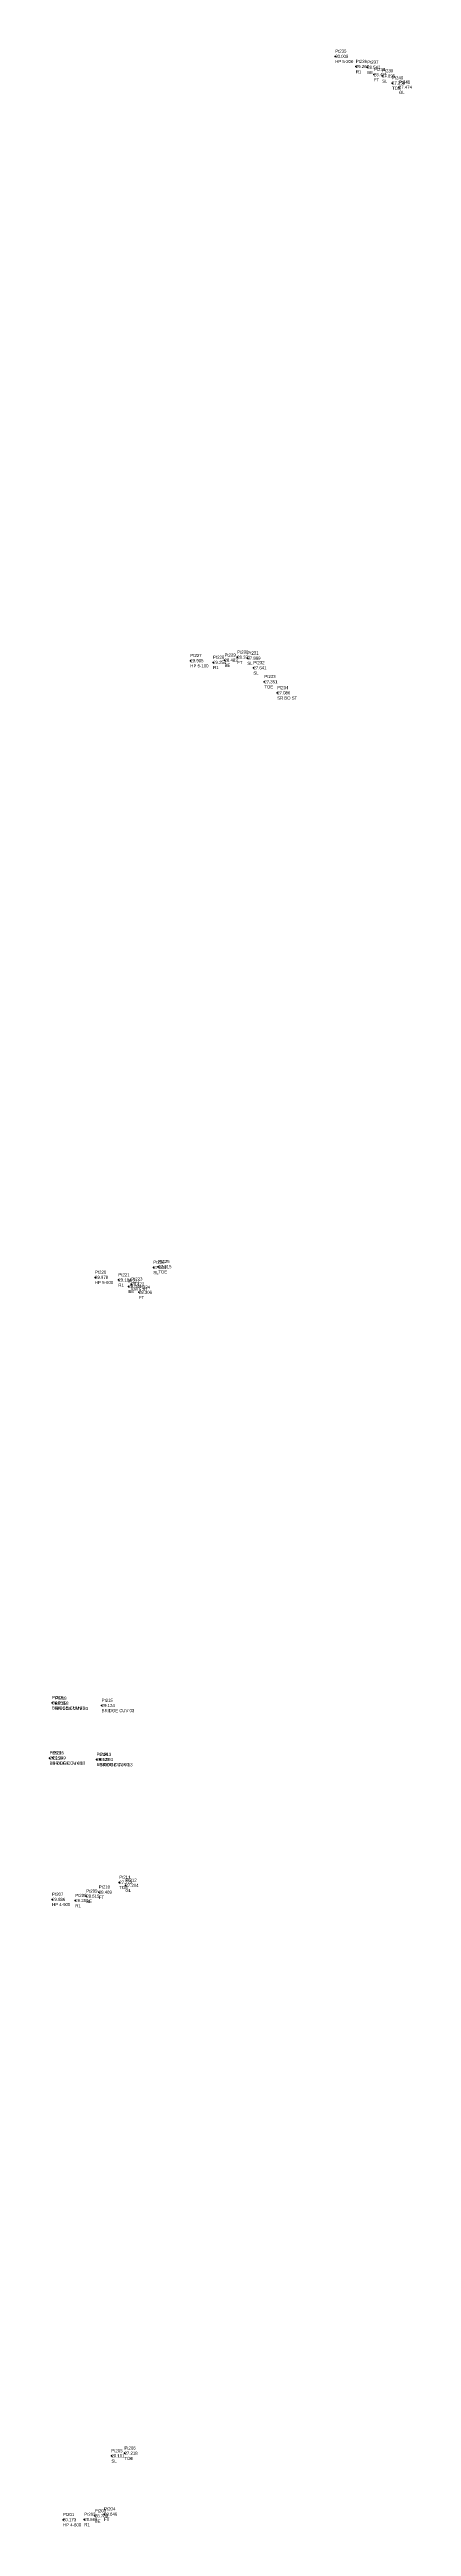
# Model space of a CAD drawing. Header units: metres. Extents: x 169978 to 830021, y 964681 to 1014880.
# Drawn here: x 175517.4 to 175575.7, y 976992 to 977390.4 of the extents above; entities that cross this region are included whole.
import ezdxf

# ---------------------------------------------------------------- set-up
doc = ezdxf.new("R2010")
doc.units = ezdxf.units.M

msp = doc.modelspace()

# ---------------------------------------------------------------- linework, layer by layer
at = {"layer": 'MDU TO TN 3MVN TOMLMR  CH 0-400 TO 5-800_SurveyPoint'}
for p in [(175563.4, 977389.33, 30.01), (175566.71, 977387.69, 29.27), (175568.55, 977387.58, 28.54), (175569.63, 977386.39, 28.42), (175570.93, 977386.18, 27.89), (175572.54, 977385.04, 27.25), (175573.65, 977384.37, 27.47), (175547.62, 977292.68, 28.37), (175549.26, 977292.53, 27.89), (175540.09, 977292.12, 29.91), (175543.75, 977291.85, 29.25), (175545.59, 977292.21, 28.48), (175550.23, 977290.97, 27.64), (175551.99, 977288.73, 27.35), (175554.06, 977286.95, 27.09), (175524.74, 977192.93, 29.98), (175534.13, 977194.52, 27.51), (175534.93, 977194.64, 27.21), (175528.5, 977192.51, 29.18), (175530.12, 977191.47, 28.45), (175530.57, 977191.84, 28.47), (175531.79, 977190.52, 28.31), (175517.83, 977124.5, 29.06), (175518.36, 977124.41, 29.16), (175525.81, 977124.06, 29.12), (175517.42, 977115.61, 29.16), (175517.92, 977115.63, 29.25), (175524.98, 977115.38, 29.13), (175525.53, 977115.36, 29.09), (175523.33, 977093.39, 28.52), (175525.35, 977094.04, 28.47), (175528.64, 977095.61, 27.27), (175529.64, 977095.13, 27.2), (175517.84, 977092.87, 29.89), (175521.56, 977092.68, 29.28), (175527.38, 977003.35, 28.1), (175529.48, 977003.78, 27.22), (175524.71, 976993.7, 28.79), (175526.2, 976993.99, 28.65), (175519.6, 976993.09, 30.17), (175523.01, 976993.13, 29.57)]:
    msp.add_point(p, dxfattribs=at)

# ---------------------------------------------------------------- texts
at = {"layer": 'MDU TO TN 3MVN TOMLMR  CH 0-400 TO 5-800_SurveyPoint', "color": 7, "char_height": 0.5, "attachment_point": 4}
for s, insert, width in [('Pt235\\P30.008\\PHP 5-200', (175563.4, 977389.33, 30.01), 4.5), ('Pt236\\P29.266\\PR1', (175566.71, 977387.69, 29.27), 3), ('Pt237\\P28.542\\PBE', (175568.55, 977387.58, 28.54), 3), ('Pt238\\P28.421\\PFT', (175569.63, 977386.39, 28.42), 3), ('Pt239\\P27.895\\PSL', (175570.93, 977386.18, 27.89), 3), ('Pt240\\P27.250\\PTOE', (175572.54, 977385.04, 27.25), 3), ('Pt241\\P27.474\\PGL', (175573.65, 977384.37, 27.47), 3), ('Pt227\\P29.905\\PHP 5-100', (175540.09, 977292.12, 29.91), 4.5), ('Pt228\\P29.254\\PR1', (175543.75, 977291.85, 29.25), 3), ('Pt229\\P28.483\\PBE', (175545.59, 977292.21, 28.48), 3), ('Pt230\\P28.371\\PFT', (175547.62, 977292.68, 28.37), 3), ('Pt231\\P27.889\\PSL', (175549.26, 977292.53, 27.89), 3), ('Pt232\\P27.641\\PSL', (175550.23, 977290.97, 27.64), 3), ('Pt233\\P27.351\\PTOE', (175551.99, 977288.73, 27.35), 3), ('Pt234\\P27.086\\PSR BO ST', (175554.06, 977286.95, 27.09), 4.5), ('Pt220\\P29.978\\PHP 5-000', (175524.74, 977192.93, 29.98), 4.5), ('Pt221\\P29.184\\PR1', (175528.5, 977192.51, 29.18), 3), ('Pt223\\P28.472\\PKM 5 ST ', (175530.57, 977191.84, 28.47), 4.5), ('Pt226\\P27.509\\PSL', (175534.13, 977194.52, 27.51), 3), ('Pt225\\P27.215\\PTOE', (175534.93, 977194.64, 27.21), 3), ('Pt222\\P28.448\\PBE', (175530.12, 977191.47, 28.45), 3), ('Pt224\\P28.306\\PFT', (175531.79, 977190.52, 28.31), 3), ('Pt219\\P29.058\\PBRIDGE CUV 03', (175517.83, 977124.5, 29.06), 7), ('Pt218\\P29.158\\PBRIDGE CUV 03', (175518.36, 977124.41, 29.16), 7), ('Pt215\\P29.124\\PBRIDGE CUV 03', (175525.81, 977124.06, 29.12), 7), ('Pt217\\P29.158\\PBRIDGE CUV 03', (175517.42, 977115.61, 29.16), 7), ('Pt216\\P29.249\\PBRIDGE CUV 03', (175517.92, 977115.63, 29.25), 7), ('Pt214\\P29.127\\PBRIDGE CUV 03', (175524.98, 977115.38, 29.13), 7), ('Pt213\\P29.093\\PBRIDGE CUV 03', (175525.53, 977115.36, 29.09), 7), ('Pt207\\P29.886\\PHP 4-900', (175517.84, 977092.87, 29.89), 4.5), ('Pt208\\P29.281\\PR1', (175521.56, 977092.68, 29.28), 3), ('Pt209\\P28.515\\PBE', (175523.33, 977093.39, 28.52), 3), ('Pt210\\P28.469\\PFT', (175525.35, 977094.04, 28.47), 3), ('Pt211\\P27.272\\PTOE', (175528.64, 977095.61, 27.27), 3), ('Pt212\\P27.204\\PGL', (175529.64, 977095.13, 27.2), 3), ('Pt205\\P28.101\\PSL', (175527.38, 977003.35, 28.1), 3), ('Pt206\\P27.218\\PTOE', (175529.48, 977003.78, 27.22), 3), ('Pt201\\P30.173\\PHP 4-800', (175519.6, 976993.09, 30.17), 4.5), ('Pt202\\P29.566\\PR1', (175523.01, 976993.13, 29.57), 3), ('Pt203\\P28.789\\PBE', (175524.71, 976993.7, 28.79), 3), ('Pt204\\P28.646\\PFT', (175526.2, 976993.99, 28.65), 3)]:
    msp.add_mtext(s, dxfattribs=dict(at, insert=insert, width=width))

doc.saveas('drawing.dxf')
